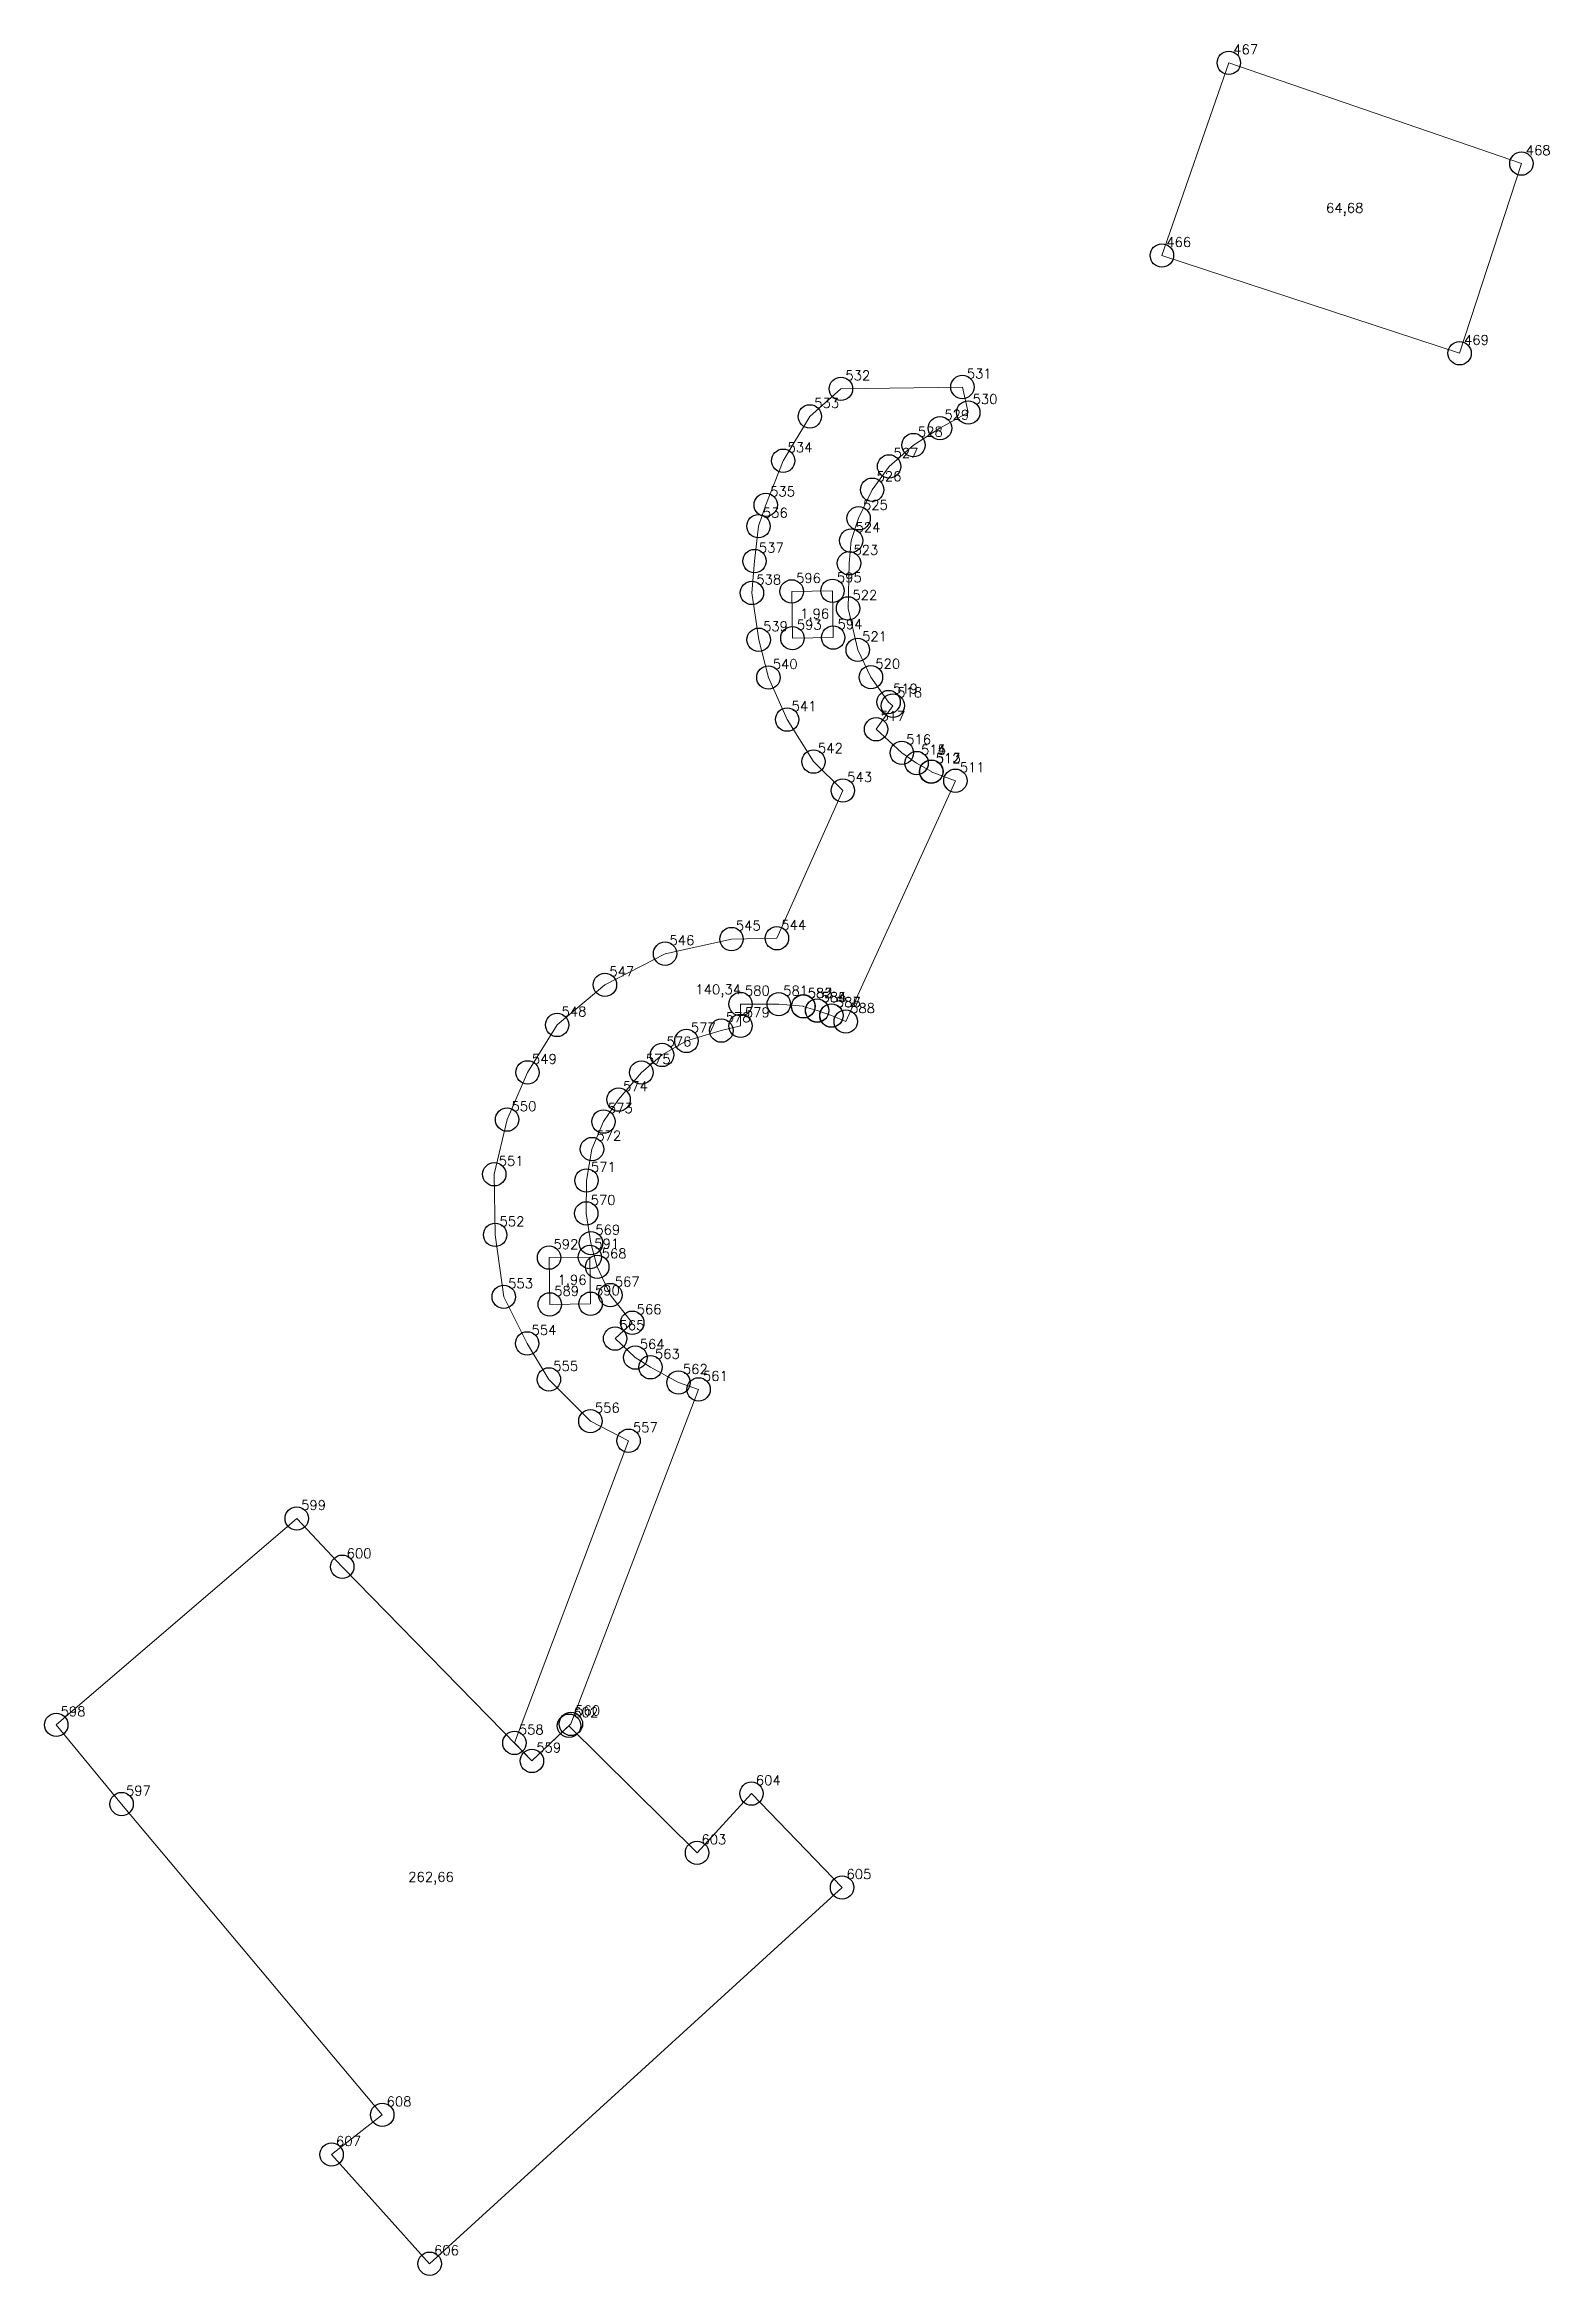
# Model space of a CAD drawing. Extents: x 1391590 to 1398287, y 355684 to 360776.
# Drawn here: x 1392190.4 to 1392238.7, y 355964.5 to 356036 of the extents above; entities that cross this region are included whole.
import ezdxf

# ---------------------------------------------------------------- set-up
doc = ezdxf.new("R2010")
doc.units = 0
doc.header["$PDMODE"] = 33
doc.header["$PDSIZE"] = 0.75
doc.layers.add('2 - окн федерального значения', color=7, linetype='Continuous')
doc.styles.get("Standard").update_dxf_attribs({"font": 'simplex.shx'})

msp = doc.modelspace()

# ---------------------------------------------------------------- texts
at = {"layer": '2 - окн федерального значения', "color": 7}
for s, p in [('467', (1392228.532, 356035.737)), ('468', (1392237.922, 356032.503)), ('64,68', (1392231.512, 356030.651)), ('466', (1392226.386, 356029.555)), ('469', (1392235.941, 356026.417)), ('532', (1392216.085, 356025.275)), ('531', (1392219.981, 356025.335)), ('533', (1392215.085, 356024.391)), ('530', (1392220.17, 356024.517)), ('529', (1392219.263, 356024.013)), ('534', (1392214.231, 356022.969)), ('528', (1392218.413, 356023.472)), ('527', (1392217.63, 356022.786)), ('535', (1392213.67, 356021.551)), ('526', (1392217.086, 356022.039)), ('536', (1392213.437, 356020.867)), ('525', (1392216.651, 356021.121)), ('524', (1392216.411, 356020.404)), ('537', (1392213.309, 356019.748)), ('523', (1392216.343, 356019.676)), ('538', (1392213.227, 356018.726)), ('596', (1392214.503, 356018.773)), ('595', (1392215.813, 356018.793)), ('522', (1392216.312, 356018.229)), ('539', (1392213.444, 356017.223)), ('593', (1392214.526, 356017.273)), ('1,96', (1392214.635, 356017.631)), ('594', (1392215.836, 356017.293)), ('521', (1392216.623, 356016.9)), ('540', (1392213.755, 356016.013)), ('520', (1392217.046, 356016.022)), ('519', (1392217.614, 356015.225)), ('518', (1392217.749, 356015.107)), ('541', (1392214.359, 356014.662)), ('517', (1392217.211, 356014.35)), ('516', (1392218.038, 356013.593)), ('542', (1392215.205, 356013.314)), ('514', (1392218.513, 356013.264)), ('515', (1392218.514, 356013.266)), ('512', (1392218.982, 356012.987)), ('513', (1392218.987, 356012.997)), ('543', (1392216.144, 356012.387)), ('511', (1392219.757, 356012.699)), ('546', (1392210.439, 356007.149)), ('545', (1392212.571, 356007.619)), ('544', (1392214.029, 356007.641)), ('547', (1392208.51, 356006.147)), ('140,34', (1392211.272, 356005.571)), ('580', (1392212.861, 356005.532)), ('581', (1392214.089, 356005.529)), ('583', (1392214.875, 356005.453)), ('582', (1392214.877, 356005.461)), ('585', (1392215.319, 356005.32)), ('584', (1392215.32, 356005.323)), ('586', (1392215.779, 356005.161)), ('587', (1392215.781, 356005.165)), ('548', (1392206.975, 356004.861)), ('577', (1392211.125, 356004.348)), ('578', (1392212.245, 356004.68)), ('579', (1392212.86, 356004.832)), ('588', (1392216.237, 356004.971)), ('576', (1392210.344, 356003.897)), ('549', (1392206.026, 356003.34)), ('575', (1392209.678, 356003.336)), ('574', (1392208.948, 356002.464)), ('550', (1392205.368, 356001.823)), ('573', (1392208.463, 356001.76)), ('572', (1392208.094, 356000.877)), ('551', (1392204.958, 356000.068)), ('571', (1392207.918, 355999.869)), ('570', (1392207.911, 355998.812)), ('552', (1392204.987, 355998.125)), ('569', (1392208.061, 355997.859)), ('592', (1392206.716, 355997.393)), ('591', (1392208.026, 355997.413)), ('568', (1392208.264, 355997.097)), ('553', (1392205.261, 355996.136)), ('589', (1392206.739, 355995.893)), ('1,96', (1392206.848, 355996.251)), ('590', (1392208.049, 355995.913)), ('567', (1392208.683, 355996.193)), ('566', (1392209.387, 355995.305)), ('554', (1392206.013, 355994.642)), ('565', (1392208.836, 355994.794)), ('564', (1392209.485, 355994.187)), ('563', (1392209.971, 355993.874)), ('555', (1392206.711, 355993.486)), ('562', (1392210.871, 355993.385)), ('561', (1392211.515, 355993.166)), ('556', (1392208.044, 355992.146)), ('557', (1392209.268, 355991.516)), ('599', (1392198.618, 355989.02)), ('600', (1392200.08, 355987.473)), ('598', (1392190.901, 355982.4)), ('602', (1392207.356, 355982.371)), ('560', (1392207.417, 355982.429)), ('558', (1392205.603, 355981.818)), ('559', (1392206.166, 355981.241)), ('604', (1392213.212, 355980.192)), ('597', (1392192.997, 355979.857)), ('603', (1392211.465, 355978.291)), ('262,66', (1392202.055, 355977.09)), ('605', (1392216.12, 355977.179)), ('608', (1392201.363, 355969.883)), ('607', (1392199.738, 355968.609)), ('606', (1392202.884, 355965.105))]:
    msp.add_text(s, height=0.3111, dxfattribs=at).set_placement(p)

# ---------------------------------------------------------------- linework, layer by layer
at = {"layer": '2 - окн федерального значения', "color": 7, "lineweight": 20}
for points in [[(1392226.246, 356029.28), (1392228.392, 356035.463), (1392237.782, 356032.229), (1392235.801, 356026.143), (1392226.246, 356029.28)], [(1392219.617, 356012.424), (1392216.097, 356004.696), (1392215.641, 356004.891), (1392215.639, 356004.886), (1392215.179, 356005.045), (1392215.18, 356005.049), (1392214.735, 356005.178), (1392214.737, 356005.187), (1392213.949, 356005.255), (1392212.721, 356005.257), (1392212.72, 356004.558), (1392212.105, 356004.405), (1392210.985, 356004.073), (1392210.204, 356003.623), (1392209.538, 356003.062), (1392208.808, 356002.19), (1392208.323, 356001.485), (1392207.954, 356000.603), (1392207.778, 355999.595), (1392207.771, 355998.538), (1392207.921, 355997.584), (1392208.124, 355996.823), (1392208.543, 355995.918), (1392209.247, 355995.03), (1392208.696, 355994.519), (1392209.345, 355993.912), (1392209.831, 355993.599), (1392210.731, 355993.11), (1392211.375, 355992.891), (1392207.277, 355982.155), (1392206.026, 355980.967), (1392205.463, 355981.543), (1392209.128, 355991.242), (1392207.904, 355991.871), (1392206.571, 355993.212), (1392205.873, 355994.367), (1392205.121, 355995.862), (1392204.847, 355997.85), (1392204.818, 355999.793), (1392205.228, 356001.549), (1392205.886, 356003.065), (1392206.835, 356004.586), (1392208.37, 356005.873), (1392210.299, 356006.874), (1392212.431, 356007.344), (1392213.889, 356007.367), (1392216.004, 356012.112), (1392215.065, 356013.039), (1392214.219, 356014.387), (1392213.615, 356015.738), (1392213.304, 356016.948), (1392213.087, 356018.451), (1392213.169, 356019.473), (1392213.297, 356020.593), (1392213.53, 356021.277), (1392214.091, 356022.694), (1392214.945, 356024.117), (1392215.945, 356025.001), (1392219.841, 356025.06), (1392220.03, 356024.242), (1392219.123, 356023.739), (1392218.273, 356023.198), (1392217.49, 356022.512), (1392216.946, 356021.764), (1392216.511, 356020.846), (1392216.271, 356020.129), (1392216.203, 356019.402), (1392216.172, 356017.955), (1392216.483, 356016.626), (1392216.906, 356015.747), (1392217.474, 356014.95), (1392217.609, 356014.833), (1392217.071, 356014.075), (1392217.898, 356013.319), (1392218.374, 356012.991), (1392218.373, 356012.99), (1392218.847, 356012.722), (1392218.842, 356012.713), (1392219.617, 356012.424)], [(1392214.386, 356016.999), (1392214.363, 356018.499), (1392215.673, 356018.519), (1392215.696, 356017.019), (1392214.386, 356016.999)], [(1392206.599, 355995.619), (1392206.576, 355997.119), (1392207.886, 355997.139), (1392207.909, 355995.639), (1392206.599, 355995.619)], [(1392192.857, 355979.583), (1392190.761, 355982.126), (1392198.478, 355988.746), (1392199.94, 355987.198), (1392206.026, 355980.967), (1392207.216, 355982.097), (1392211.325, 355978.017), (1392213.072, 355979.918), (1392215.98, 355976.904), (1392202.744, 355964.831), (1392199.598, 355968.334), (1392201.223, 355969.609), (1392192.857, 355979.583)]]:
    msp.add_lwpolyline(points, close=True, dxfattribs=at)
at = {"layer": '2 - окн федерального значения'}
for p in [(1392228.392, 356035.463), (1392237.782, 356032.229), (1392226.246, 356029.28), (1392235.801, 356026.143), (1392215.945, 356025.001), (1392219.841, 356025.06), (1392214.945, 356024.117), (1392219.123, 356023.739), (1392220.03, 356024.242), (1392218.273, 356023.198), (1392214.091, 356022.694), (1392217.49, 356022.512), (1392216.946, 356021.764), (1392213.53, 356021.277), (1392216.511, 356020.846), (1392213.297, 356020.593), (1392216.271, 356020.129), (1392213.169, 356019.473), (1392216.203, 356019.402), (1392213.087, 356018.451), (1392214.363, 356018.499), (1392215.673, 356018.519), (1392216.172, 356017.955), (1392213.304, 356016.948), (1392214.386, 356016.999), (1392215.696, 356017.019), (1392216.483, 356016.626), (1392213.615, 356015.738), (1392216.906, 356015.747), (1392217.474, 356014.95), (1392214.219, 356014.387), (1392217.609, 356014.833), (1392217.071, 356014.075), (1392215.065, 356013.039), (1392217.898, 356013.319), (1392218.373, 356012.99), (1392218.374, 356012.991), (1392216.004, 356012.112), (1392218.842, 356012.713), (1392218.847, 356012.722), (1392219.617, 356012.424), (1392212.431, 356007.344), (1392213.889, 356007.367), (1392210.299, 356006.874), (1392208.37, 356005.873), (1392212.721, 356005.257), (1392213.949, 356005.255), (1392214.735, 356005.178), (1392214.737, 356005.187), (1392215.179, 356005.045), (1392215.18, 356005.049), (1392206.835, 356004.586), (1392212.105, 356004.405), (1392212.72, 356004.558), (1392215.639, 356004.886), (1392215.641, 356004.891), (1392216.097, 356004.696), (1392210.204, 356003.623), (1392210.985, 356004.073), (1392205.886, 356003.065), (1392209.538, 356003.062), (1392208.808, 356002.19), (1392205.228, 356001.549), (1392208.323, 356001.485), (1392207.954, 356000.603), (1392204.818, 355999.793), (1392207.778, 355999.595), (1392207.771, 355998.538), (1392204.847, 355997.85), (1392206.576, 355997.119), (1392207.886, 355997.139), (1392207.921, 355997.584), (1392208.124, 355996.823), (1392205.121, 355995.862), (1392206.599, 355995.619), (1392207.909, 355995.639), (1392208.543, 355995.918), (1392209.247, 355995.03), (1392205.873, 355994.367), (1392208.696, 355994.519), (1392209.345, 355993.912), (1392209.831, 355993.599), (1392206.571, 355993.212), (1392210.731, 355993.11), (1392211.375, 355992.891), (1392207.904, 355991.871), (1392209.128, 355991.242), (1392198.478, 355988.746), (1392199.94, 355987.198), (1392190.761, 355982.126), (1392207.216, 355982.097), (1392207.277, 355982.155), (1392205.463, 355981.543), (1392206.026, 355980.967), (1392213.072, 355979.918), (1392192.857, 355979.583), (1392211.325, 355978.017), (1392215.98, 355976.904), (1392201.223, 355969.609), (1392199.598, 355968.334), (1392202.744, 355964.831)]:
    msp.add_point(p, dxfattribs=at)

msp.set_redraw_order([(e.dxf.handle, doc.entitydb.next_handle()) for e in msp.query("TEXT MTEXT ATTDEF DIMENSION ARC_DIMENSION")])  # texts and dimensions are drawn at this point

doc.saveas('drawing.dxf')
